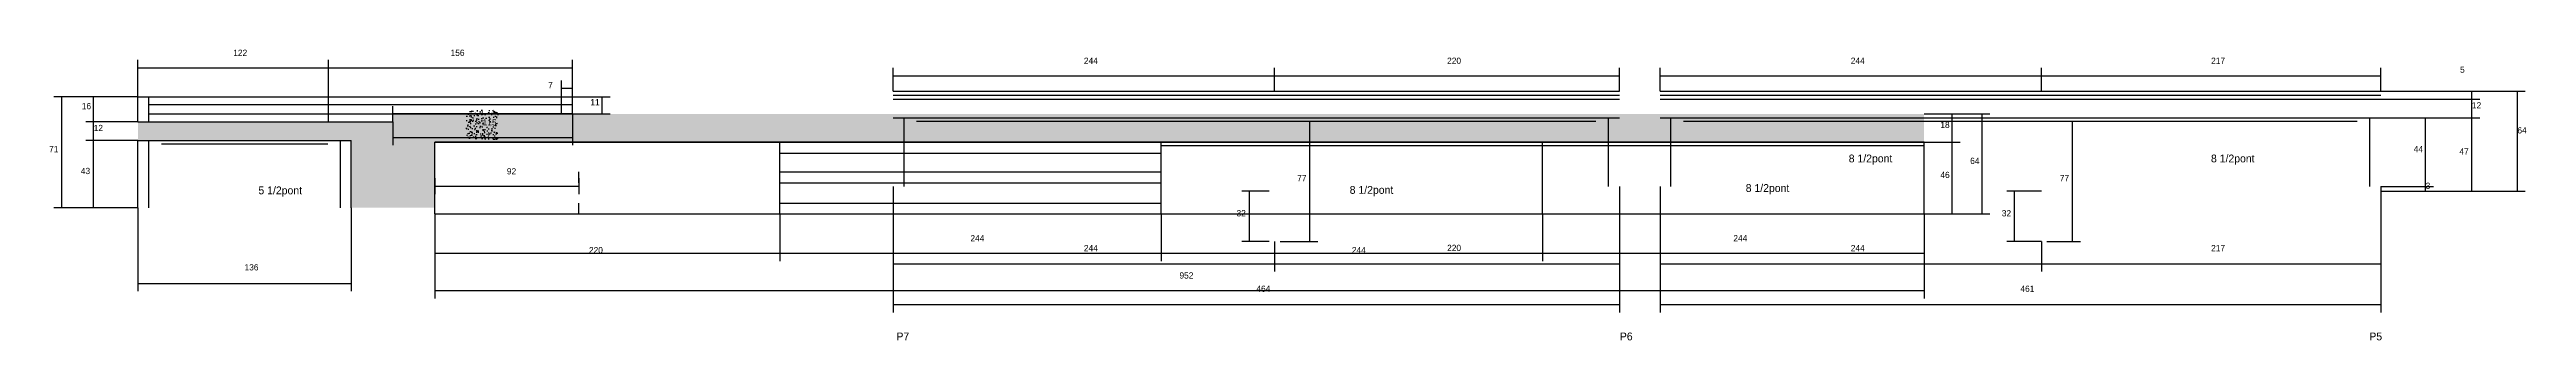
# Model space of a CAD drawing. Header units: metres. Extents: x -2848 to 22762, y -45195 to 1016.
# Drawn here: x -666 to 918, y -28984 to -28798 of the extents above; entities that cross this region are included whole.
import ezdxf

# ---------------------------------------------------------------- set-up
doc = ezdxf.new("R2010")
doc.units = ezdxf.units.M
for name, color, linetype in [('COTA', 4, 'Continuous'), ('NOMENCLATURA', 7, 'Continuous'), ('Painéis', 200, 'Continuous'), ('SARR_2.2x7', 40, 'Continuous'), ('SARR_EDITAR', 141, 'Continuous')]:
    doc.layers.add(name, color=color, linetype=linetype)

msp = doc.modelspace()

# ---------------------------------------------------------------- texts
at = {"layer": 'COTA'}
for s, p in [('122', (-548.7, -28802.5)), ('156', (-409.7, -28802.5)), ('244', (-4.6, -28807.6)), ('220', (227.7, -28807.6)), ('244', (485.9, -28807.6)), ('217', (716.4, -28807.6)), ('5', (875.6, -28813.3)), ('16', (-645.6, -28836.6)), ('7', (-347.3, -28823.2)), ('11', (-320.3, -28834.1)), ('12', (883.2, -28836.1)), ('12', (-638, -28850.6)), ('115', (-389.2, -28847)), ('18', (543.2, -28848.6)), ('64', (912.3, -28852.1)), ('71', (-666.5, -28864.1)), ('44', (846, -28864.1)), ('47', (875.2, -28865.6)), ('43', (-646.2, -28878.1)), ('92', (-373.7, -28878.3)), ('77', (131.8, -28882.7)), ('46', (543.2, -28880.6)), ('64', (562.3, -28871.6)), ('77', (619.6, -28882.7)), ('3', (853.6, -28887.6)), ('32', (93, -28905.1)), ('32', (582.5, -28905.1)), ('220', (-321.2, -28928.7)), ('244', (-77.2, -28921.1)), ('244', (-4.6, -28927.4)), ('244', (166.8, -28928.7)), ('220', (227.7, -28927.3)), ('244', (410.8, -28921.1)), ('244', (485.9, -28927.4)), ('217', (716.4, -28927.4)), ('136', (-541.5, -28939.7)), ('952', (56.5, -28944.9)), ('464', (105.7, -28953.4)), ('461', (594.4, -28953.4))]:
    msp.add_text(s, height=4, dxfattribs=at).set_placement(p)
at = {"layer": 'NOMENCLATURA'}
for s, p in [('8 1/2pont', (484.6, -28870.6)), ('8 1/2pont', (716.3, -28870.6)), ('5 1/2pont', (-532.6, -28891)), ('8 1/2pont', (165.4, -28890.7)), ('8 1/2pont', (418.7, -28889.5)), ('P7', (-124.5, -28984.4)), ('P6', (338.2, -28984.4)), ('P5', (817.6, -28984.4))]:
    msp.add_text(s, height=5, dxfattribs=at).set_placement(p)

# ---------------------------------------------------------------- hatches: boundary and pattern name
at = {"layer": 'COTA'}
h = msp.add_hatch(dxfattribs=at)
h.set_pattern_fill('AR-CONC', scale=0.03)
h.paths.add_polyline_path([(-419.7, -28857.6), (44.8, -28857.6), (532.8, -28857.6), (532.8, -28839.6), (44.8, -28839.6), (-343.2, -28839.6), (-446.7, -28839.6), (-446.7, -28844.6), (-609.7, -28844.6), (-609.7, -28856.6), (-473.2, -28856.6), (-473.2, -28899.6), (-419.7, -28899.6)])
h = msp.add_hatch(dxfattribs=at)
h.set_pattern_fill('AR-CONC', scale=0.03)
h.paths.add_polyline_path([(-399.5, -28855.8), (-379.4, -28855.8), (-379.4, -28855.8), (-379.4, -28837.3), (-379.4, -28837.3), (-399.5, -28837.3), (-399.5, -28837.3), (-399.5, -28855.8)])

# ---------------------------------------------------------------- linework, layer by layer
for p, q in [((-609.7, -28828.6), (-609.7, -28805.1)), ((-609.7, -28810.1), (-487.7, -28810.1)), ((-487.7, -28828.6), (-487.7, -28805.1)), ((-487.7, -28828.6), (-487.7, -28805.1)), ((-487.7, -28810.1), (-331.7, -28810.1)), ((-338.7, -28828.6), (-338.7, -28818.2)), ((-331.7, -28828.6), (-331.7, -28805.1)), ((-331.7, -28828.6), (-331.7, -28818.2)), ((-126.6, -28825.1), (-126.6, -28810.2)), ((-126.6, -28815.2), (117.4, -28815.2)), ((117.4, -28825.1), (117.4, -28810.2)), ((117.4, -28825.1), (117.4, -28810.2)), ((117.4, -28815.2), (337.9, -28815.2)), ((337.9, -28825.1), (337.9, -28810.2)), ((363.9, -28825.1), (363.9, -28810.2)), ((363.9, -28815.2), (607.9, -28815.2)), ((607.9, -28825.1), (607.9, -28810.2)), ((607.9, -28825.1), (607.9, -28810.2)), ((607.9, -28815.2), (824.9, -28815.2)), ((824.9, -28825.1), (824.9, -28810.2)), ((-609.7, -28828.6), (-663.4, -28828.6)), ((-658.4, -28899.6), (-658.4, -28828.6)), ((-609.7, -28828.6), (-643, -28828.6)), ((-638, -28844.6), (-638, -28828.6)), ((-338.7, -28823.2), (-331.7, -28823.2)), ((-331.7, -28828.6), (-307.7, -28828.6)), ((-312.7, -28839.6), (-312.7, -28828.6)), ((824.9, -28825.1), (917.3, -28825.1)), ((824.9, -28825.1), (888.2, -28825.1)), ((824.9, -28830.1), (888.2, -28830.1)), ((824.9, -28830.1), (888.2, -28830.1)), ((883.2, -28830.1), (883.2, -28825.1)), ((883.2, -28842.1), (883.2, -28830.1)), ((912.3, -28889.1), (912.3, -28825.1)), ((-609.7, -28844.6), (-643, -28844.6)), ((-609.7, -28844.6), (-643, -28844.6)), ((-638, -28856.6), (-638, -28844.6)), ((-446.7, -28844.6), (-446.7, -28859.6)), ((-331.7, -28839.6), (-331.7, -28859.6)), ((-331.7, -28839.6), (-307.7, -28839.6)), ((120.9, -28844.3), (145, -28844.3)), ((140, -28921.1), (140, -28844.3)), ((532.8, -28839.6), (555.8, -28839.6)), ((532.8, -28839.6), (574.9, -28839.6)), ((550.8, -28857.6), (550.8, -28839.6)), ((569.9, -28903.6), (569.9, -28839.6)), ((611.4, -28844.3), (632.8, -28844.3)), ((627.8, -28921.1), (627.8, -28844.3)), ((824.9, -28842.1), (888.2, -28842.1)), ((824.9, -28842.1), (888.2, -28842.1)), ((824.9, -28842.1), (858.6, -28842.1)), ((853.6, -28886.1), (853.6, -28842.1)), ((883.2, -28889.1), (883.2, -28842.1)), ((-609.7, -28856.6), (-643, -28856.6)), ((-609.7, -28856.6), (-643, -28856.6)), ((-638, -28899.6), (-638, -28856.6)), ((-446.7, -28854.6), (-331.7, -28854.6)), ((532.8, -28857.6), (555.8, -28857.6)), ((532.8, -28857.6), (555.8, -28857.6)), ((550.8, -28903.6), (550.8, -28857.6)), ((-419.7, -28880.6), (-419.7, -28890.9)), ((-327.7, -28880.6), (-327.7, -28890.9)), ((-419.7, -28885.9), (-327.7, -28885.9)), ((-126.6, -28886.1), (-126.6, -28966.5)), ((-126.6, -28889.1), (-126.6, -28940.4)), ((113.9, -28889.1), (96.3, -28889.1)), ((101.3, -28921.1), (101.3, -28889.1)), ((337.9, -28886.1), (337.9, -28966.5)), ((337.9, -28889.1), (337.9, -28940.4)), ((363.9, -28886.1), (363.9, -28966.5)), ((363.9, -28889.1), (363.9, -28940.4)), ((607.9, -28889.1), (585.7, -28889.1)), ((590.7, -28921.1), (590.7, -28889.1)), ((824.9, -28886.1), (824.9, -28966.5)), ((824.9, -28886.1), (858.6, -28886.1)), ((824.9, -28886.1), (858.6, -28886.1)), ((824.9, -28889.1), (824.9, -28940.4)), ((824.9, -28889.1), (888.2, -28889.1)), ((824.9, -28889.1), (917.3, -28889.1)), ((824.9, -28889.1), (858.6, -28889.1)), ((853.6, -28889.1), (853.6, -28886.1)), ((-609.7, -28899.6), (-663.4, -28899.6)), ((-609.7, -28899.6), (-643, -28899.6)), ((-609.7, -28899.6), (-609.7, -28953)), ((-473.2, -28899.6), (-473.2, -28953)), ((-419.7, -28903.6), (-419.7, -28933.7)), ((-419.7, -28903.6), (-419.7, -28957.6)), ((-199.2, -28903.6), (-199.2, -28933.7)), ((-199.2, -28903.6), (-199.2, -28933.7)), ((44.8, -28903.6), (44.8, -28933.7)), ((44.8, -28903.6), (44.8, -28933.7)), ((288.8, -28903.6), (288.8, -28933.7)), ((288.8, -28903.6), (288.8, -28933.7)), ((532.8, -28903.6), (532.8, -28933.7)), ((532.8, -28903.6), (532.8, -28957.6)), ((532.8, -28903.6), (555.8, -28903.6)), ((532.8, -28903.6), (574.9, -28903.6)), ((-419.7, -28928.7), (-199.2, -28928.7)), ((-199.2, -28928.7), (44.8, -28928.7)), ((44.8, -28928.7), (288.8, -28928.7)), ((113.9, -28921.1), (96.3, -28921.1)), ((117.4, -28921.1), (117.4, -28940.4)), ((117.4, -28921.1), (117.4, -28940.4)), ((120.9, -28921.1), (145, -28921.1)), ((288.8, -28928.7), (532.8, -28928.7)), ((607.9, -28921.1), (585.7, -28921.1)), ((607.9, -28921.1), (607.9, -28940.4)), ((607.9, -28921.1), (607.9, -28940.4)), ((611.4, -28921.1), (632.8, -28921.1)), ((-126.6, -28935.4), (117.4, -28935.4)), ((117.4, -28935.4), (337.9, -28935.4)), ((363.9, -28935.4), (607.9, -28935.4)), ((607.9, -28935.4), (824.9, -28935.4)), ((-609.7, -28948), (-473.2, -28948)), ((-419.7, -28952.6), (532.8, -28952.6)), ((-126.6, -28961.5), (337.9, -28961.5)), ((363.9, -28961.5), (824.9, -28961.5))]:
    msp.add_line(p, q, dxfattribs=at)
at = {"layer": 'Painéis'}
for p, q in [((-609.7, -28828.6), (-331.7, -28828.6)), ((-609.7, -28844.6), (-609.7, -28828.6)), ((-487.7, -28844.6), (-487.7, -28828.6)), ((-331.7, -28839.6), (-331.7, -28828.6)), ((-126.6, -28825.1), (337.9, -28825.1)), ((-126.6, -28830.1), (337.9, -28830.1)), ((363.9, -28825.1), (824.9, -28825.1)), ((363.9, -28830.1), (824.9, -28830.1)), ((-609.7, -28844.6), (-446.7, -28844.6)), ((-446.7, -28839.6), (-331.7, -28839.6)), ((-446.7, -28844.6), (-446.7, -28839.6)), ((-126.6, -28842.1), (337.9, -28842.1)), ((363.9, -28842.1), (824.9, -28842.1)), ((-609.7, -28856.6), (-473.2, -28856.6)), ((-609.7, -28899.6), (-609.7, -28856.6)), ((-473.2, -28899.6), (-473.2, -28856.6)), ((-419.7, -28857.6), (44.8, -28857.6)), ((-419.7, -28903.6), (-419.7, -28857.6)), ((-199.2, -28903.6), (-199.2, -28857.6)), ((44.8, -28857.6), (532.8, -28857.6)), ((44.8, -28903.6), (44.8, -28857.6)), ((288.8, -28903.6), (288.8, -28857.6)), ((532.8, -28903.6), (532.8, -28857.6))]:
    msp.add_line(p, q, dxfattribs=at)
for points in [[(-331.7, -28839.6), (-446.7, -28839.6)], [(532.8, -28857.6), (44.8, -28857.6), (-419.7, -28857.6)], [(-419.7, -28903.6), (44.8, -28903.6), (532.8, -28903.6)]]:
    msp.add_lwpolyline(points, dxfattribs=at)
at = {"layer": 'SARR_2.2x7'}
for p, q in [((-602.7, -28844.6), (-602.7, -28828.6)), ((-338.7, -28839.6), (-338.7, -28828.6)), ((-119.6, -28886.1), (-119.6, -28842.1)), ((-111.6, -28844.3), (117.4, -28844.3)), ((117.4, -28844.3), (322.9, -28844.3)), ((330.9, -28886.1), (330.9, -28842.1)), ((370.9, -28886.1), (370.9, -28842.1)), ((378.9, -28844.3), (607.9, -28844.3)), ((607.9, -28844.3), (809.9, -28844.3)), ((817.9, -28886.1), (817.9, -28842.1)), ((-602.7, -28899.6), (-602.7, -28856.6)), ((-594.7, -28858.8), (-488.2, -28858.8)), ((-480.2, -28899.6), (-480.2, -28856.6)), ((-199.2, -28864.6), (44.8, -28864.6)), ((44.8, -28859.8), (288.8, -28859.8)), ((288.8, -28859.8), (532.8, -28859.8)), ((-327.7, -28883.6), (-327.7, -28876.6)), ((-199.2, -28876.6), (44.8, -28876.6)), ((-327.7, -28903.6), (-327.7, -28896.6)), ((-199.2, -28883.6), (44.8, -28883.6)), ((-199.2, -28896.6), (44.8, -28896.6))]:
    msp.add_line(p, q, dxfattribs=at)
at = {"layer": 'SARR_EDITAR'}
for p, q in [((-602.7, -28833.6), (-331.7, -28833.6)), ((-446.7, -28839.6), (-446.7, -28834.6)), ((-126.6, -28827.6), (117.4, -28827.6)), ((117.4, -28827.6), (337.9, -28827.6)), ((363.9, -28827.6), (607.9, -28827.6)), ((607.9, -28827.6), (824.9, -28827.6)), ((-602.7, -28839.6), (-446.7, -28839.6))]:
    msp.add_line(p, q, dxfattribs=at)

msp.set_redraw_order([(e.dxf.handle, doc.entitydb.next_handle()) for e in msp.query("TEXT MTEXT ATTDEF DIMENSION ARC_DIMENSION")])  # texts and dimensions are drawn at this point

doc.saveas('drawing.dxf')
